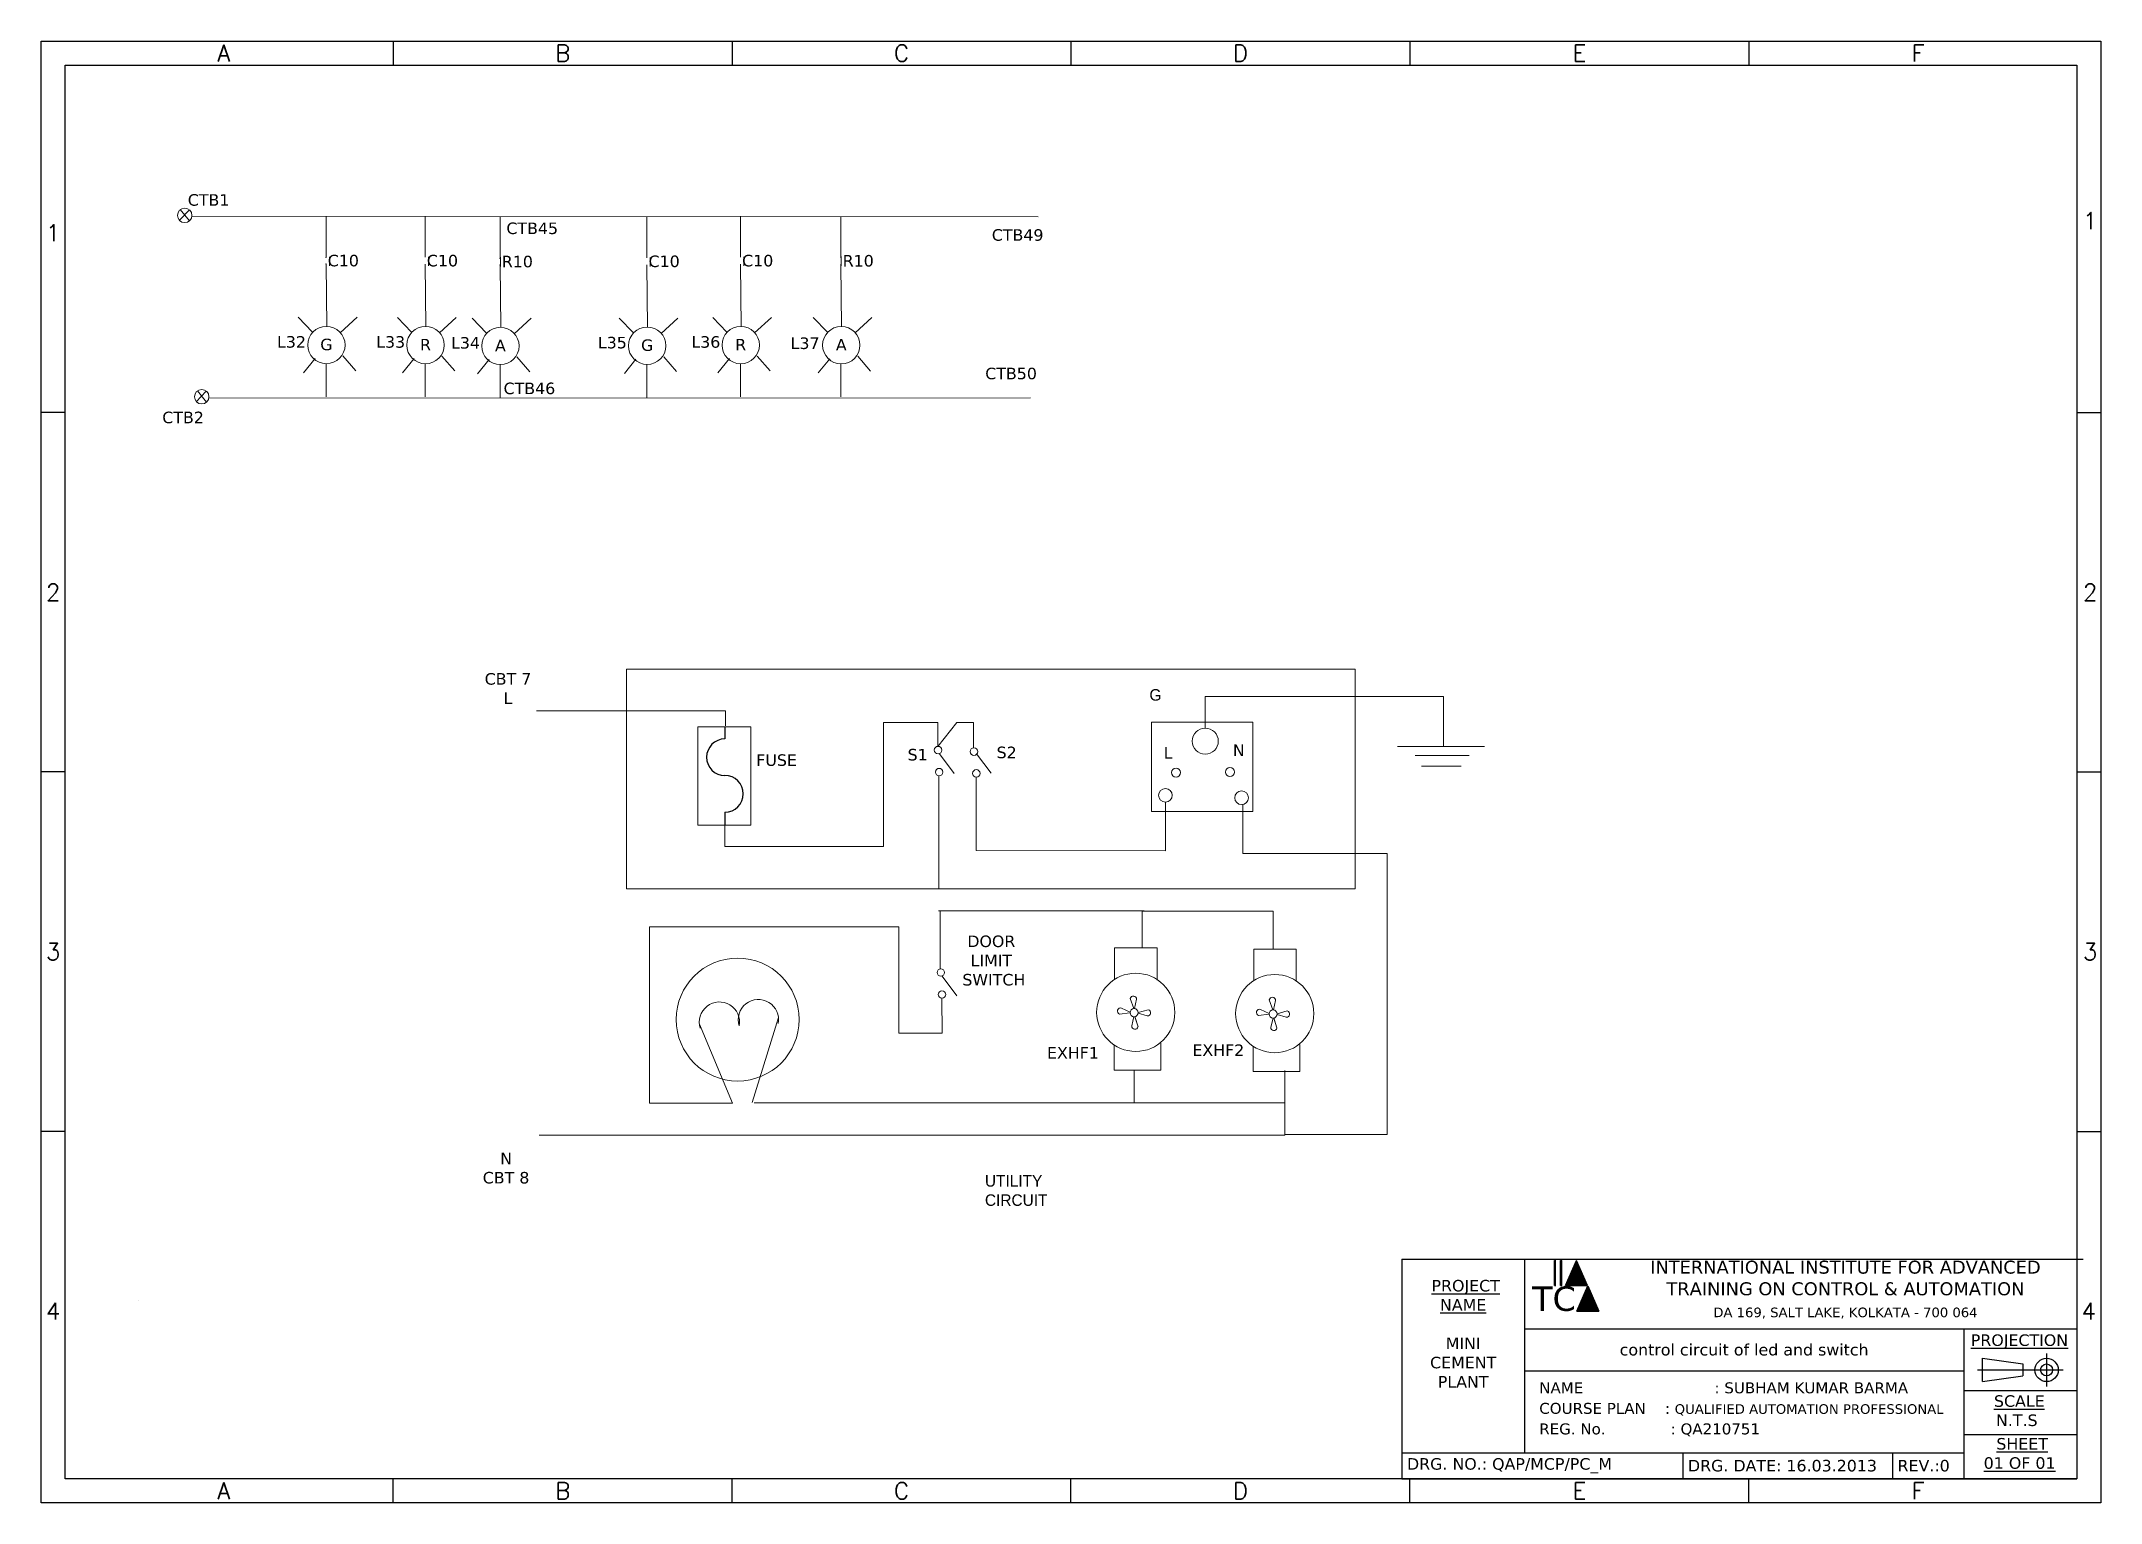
# Model space of a CAD drawing. Header units: millimetres. Extents: x 0 to 63260, y -9015 to 3579.
# Drawn here: x 12082 to 16369, y -9015 to -5972 of the extents above; entities that cross this region are included whole.
import ezdxf
from ezdxf.enums import TextEntityAlignment as Align

# ---------------------------------------------------------------- set-up
doc = ezdxf.new("R2010")
doc.units = ezdxf.units.MM
doc.header["$LTSCALE"] = 10
doc.styles.add('style2', font='verdana.ttf')

msp = doc.modelspace()

# ---------------------------------------------------------------- texts
at = {"color": 140, "style": 'style2'}
msp.add_text('TC', height=50.87, dxfattribs=at).set_placement((15230.9, -8615.3), align=Align.CENTER)
at = {"color": 2, "char_height": 35, "attachment_point": 5, "style": 'style2'}
for s, insert, width in [('{\\Fromans|c0;A}', (12462.3, -5996.9), 705.35), ('{\\Fromans|c0;B}', (13167.6, -5996.9), 705.35), ('{\\Fromans|c0;C}', (13873, -5996.9), 705.35), ('{\\Fromans|c0;D}', (14578.3, -5996.9), 705.35), ('{\\Fromans|c0;E}', (15283.7, -5996.9), 705.35), ('\\pxqc;{\\Fromans|c0;F}', (15989, -5996.9), 705.35), ('{\\Fromans|c0;1}', (16347.1, -6346.1), 50), ('{\\Fromans|c0;1}', (12107.1, -6371.1), 50), ('{\\Fromans|c0;2}', (12107.1, -7119.3), 50), ('{\\Fromans|c0;2}', (16347.1, -7119.3), 50), ('{\\Fromans|c0;3}', (12107.1, -7867.6), 50), ('{\\Fromans|c0;3}', (16347.1, -7867.6), 50), ('{\\Fromans|c0;4}', (12107.1, -8615.8), 50), ('{\\Fromans|c0;4}', (16344.2, -8615.8), 50), ('{\\Fromans|c0;A}', (12462.3, -8989.9), 705.35), ('{\\Fromans|c0;B}', (13167.6, -8989.9), 705.35), ('{\\Fromans|c0;C}', (13873, -8989.9), 705.35), ('{\\Fromans|c0;D}', (14578.3, -8989.9), 705.35), ('{\\Fromans|c0;E}', (15283.7, -8989.9), 705.35), ('\\pxqc;{\\Fromans|c0;F}', (15989, -8989.9), 705.35)]:
    msp.add_mtext(s, dxfattribs=dict(at, insert=insert, width=width))
at = {"color": 211, "char_height": 24, "style": 'style2'}
for s, insert, width, attachment_point in [('\\pxqc;CTB1', (12430.5, -6302.7), 914.86, 5), ('\\pxqc;CTB45', (13104.2, -6361.7), 914.86, 5), ('\\pxqc;CTB49', (14114.6, -6375.6), 914.86, 5), ('\\pxqc;C10', (12711, -6428.9), 914.86, 5), ('\\pxqc;C10', (12917.3, -6429), 914.86, 5), ('\\pxqc;R10', (13073.2, -6430.9), 914.86, 5), ('\\pxqc;C10', (13378.8, -6430.4), 914.86, 5), ('\\pxqc;C10', (13573.5, -6429), 914.86, 5), ('\\pxqc;R10', (13782.7, -6429.3), 914.86, 5), ('\\pxqc;L32', (12603.1, -6598.2), 914.86, 5), ('\\pxqc;G', (12675.7, -6603.6), 914.86, 5), ('\\pxqc;L33', (12809.5, -6598.3), 914.86, 5), ('\\pxqc;R', (12882, -6603.7), 914.86, 5), ('\\pxqc;L34', (12965.4, -6600.2), 914.86, 5), ('\\pxqc;A', (13037.9, -6605.6), 914.86, 5), ('\\pxqc;L35', (13271, -6599.7), 914.86, 5), ('\\pxqc;G', (13343.5, -6605), 914.86, 5), ('\\pxqc;L36', (13465.6, -6598.3), 914.86, 5), ('\\pxqc;R', (13538.2, -6603.7), 914.86, 5), ('\\pxqc;L37', (13672.1, -6601), 914.86, 5), ('\\pxqc;A', (13747.4, -6603.9), 914.86, 5), ('\\pxqc;CTB46', (13098.3, -6695), 914.86, 5), ('\\pxqc;CTB50', (14100.9, -6664), 914.86, 5), ('\\pxqc;CTB2', (12377.4, -6755.5), 914.86, 5), ('\\pxqc;CBT 7\\PL', (13053.7, -7319.6), 914.86, 5), ('\\pxqc;FUSE', (13612.8, -7468.9), 914.86, 5), ('\\pxqc;S1', (13906.4, -7457.6), 914.86, 5), ('\\pxqc;S2', (14091.7, -7452.9), 914.86, 5), ('\\pxqc;L', (14427.6, -7453.7), 914.86, 5), ('\\pxqc;N', (14574.7, -7448), 914.86, 5), ('\\pxqc;DOOR \\PLIMIT\\P SWITCH', (14059.8, -7886.1), 914.86, 5), ('\\pxqc;EXHF1', (14229.6, -8078.2), 914.86, 5), ('\\pxqc;EXHF2', (14532.3, -8072.6), 914.86, 5), ('\\pxqc;N\\PCBT 8', (13049.7, -8318.3), 914.86, 5), ('\\pxqc;\\P {\\LPROJECT\\PNAME} \\P\\PMINI\\PCEMENT\\PPLANT', (14914.5, -8642.9), 254.85, 4), ('\\pxqc;control circuit of led and switch', (15626.8, -8696.4), 914.86, 5), ('\\pxqc;{\\LPROJECTION} ', (16199.8, -8679.6), 235, 5), (' {\\LSCALE} \\PN.T.S\\P ', (16194.3, -8843.3), 235, 5), (' {\\LSHEET\\P01 OF 01\\P} ', (16200.2, -8932.3), 235, 5), (' DRG. NO.: QAP/MCP/PC_M', (14914.5, -8937.8), 579.277, 4), (' DRG. DATE: 16.03.2013', (15499.3, -8937.8), 457.43, 4), (' REV.:0 ', (15935.6, -8937.8), 457.43, 4)]:
    msp.add_mtext(s, dxfattribs=dict(at, insert=insert, width=width, attachment_point=attachment_point))
at = {"color": 40, "lineweight": 18, "true_color": 0xf8d731, "char_height": 24, "width": 109.2, "attachment_point": 1}
for s, insert in [('G', (14388.9, -7320.9)), ('UTILITY CIRCUIT', (14046.5, -8332.7))]:
    msp.add_mtext(s, dxfattribs=dict(at, insert=insert))
at = {"color": 140, "width": 963.119, "attachment_point": 2, "style": 'style2'}
for s, insert, char_height in [('INTERNATIONAL INSTITUTE FOR ADVANCED\\PTRAINING ON CONTROL & AUTOMATION', (15837.6, -8510.8), 27), ('DA 169, SALT LAKE, KOLKATA - 700 064', (15837.6, -8608.5), 20)]:
    msp.add_mtext(s, dxfattribs=dict(at, insert=insert, char_height=char_height))
at = {"color": 211, "insert": (15109.1, -8820.3), "char_height": 22.8, "width": 1173.883, "attachment_point": 4, "line_spacing_factor": 1.125, "style": 'style2'}
msp.add_mtext('^INAME^I^I^I: SUBHAM KUMAR BARMA\\P^ICOURSE PLAN    : {\\H0.87719x;QUALIFIED AUTOMATION PROFESSIONAL}              \\P^IREG. No.^I^I: QA210751', dxfattribs=at)

# ---------------------------------------------------------------- blocks, each defined once
blk = doc.blocks.new('Fuse')
at = {"color": 7}
for p, q in [((0, 0), (0.05, 0)), ((0.35, 0), (0.4, 0))]:
    blk.add_line(p, q, dxfattribs=at)
for centre, start, end in [((0.125, 0), 180, 0), ((0.275, 0), 0, 180)]:
    blk.add_arc(centre, 0.075, start, end, dxfattribs=at)

# ---------------------------------------------------------------- hatches: boundary and pattern name
h = msp.add_hatch(color=140)
h.paths.add_polyline_path([(15234.9, -8510.2), (15231.9, -8510.2), (15231.9, -8562.6), (15234.9, -8562.6)])
h.paths.add_polyline_path([(15247.2, -8510.2), (15244.2, -8510.2), (15244.2, -8562.6), (15247.2, -8562.6)])
for color, points in [(2, [(15277.8, -8510.2), (15254.8, -8562.6), (15300.8, -8562.6)]), (1, [(15301.2, -8563.5), (15278.2, -8615.9), (15324.2, -8615.9)])]:
    msp.add_hatch(color=color).paths.add_polyline_path(points)

# ---------------------------------------------------------------- linework, layer by layer
at = {"color": 6}
for p, q in [((12814.9, -5971.9), (12814.9, -6021.9)), ((13520.3, -5971.9), (13520.3, -6021.9)), ((14225.6, -5971.9), (14225.6, -6021.9)), ((14931, -5971.9), (14931, -6021.9)), ((15636.3, -5971.9), (15636.3, -6021.9)), ((12132.1, -6745.2), (12082.1, -6745.2)), ((16319.2, -6745.2), (16368.9, -6745.2)), ((12132.1, -7493.4), (12082.1, -7493.4)), ((16319.2, -7493.4), (16369.2, -7493.4)), ((12132.1, -8241.7), (12082.1, -8241.7)), ((16319.2, -8241.7), (16369.2, -8241.7)), ((12814.9, -9014.9), (12814.9, -8964.9)), ((13520.3, -9014.9), (13520.3, -8964.9)), ((14225.6, -9014.9), (14225.6, -8964.9)), ((14931, -9014.9), (14931, -8964.9)), ((15636.3, -9014.9), (15636.3, -8964.9))]:
    msp.add_line(p, q, dxfattribs=at)
at = {"color": 40, "lineweight": 18, "ltscale": 5, "true_color": 0xf8d731}
for p, q in [((12369.3, -6345.3), (12390, -6323.4)), ((12371.6, -6322.6), (12390.5, -6346)), ((12396, -6337.2), (14157.3, -6337.8)), ((12675.1, -6336.4), (12675.1, -6421.5)), ((12881.5, -6336.5), (12881.5, -6421.6)), ((13037.4, -6338.4), (13037.4, -6423.4)), ((13343, -6337.8), (13343, -6422.9)), ((13537.6, -6336.5), (13537.6, -6421.6)), ((13746.8, -6336.7), (13746.8, -6421.8)), ((12682.1, -6420.8), (12682.1, -6439.7)), ((12888.5, -6420.9), (12888.5, -6439.8)), ((13037.9, -6421.9), (13037.9, -6440.9)), ((13349.9, -6422.2), (13349.9, -6441.2)), ((13544.6, -6420.9), (13544.6, -6439.8)), ((13747.4, -6420.3), (13747.4, -6439.3)), ((12675, -6436.4), (12676.4, -6565.6)), ((12881.4, -6436.5), (12882.7, -6565.7)), ((13037.3, -6438.4), (13038.6, -6567.6)), ((13342.9, -6437.9), (13344.2, -6567.1)), ((13537.5, -6436.5), (13538.9, -6565.7)), ((13746.8, -6436.8), (13748.1, -6566)), ((12646.8, -6577.7), (12617.3, -6546.8)), ((12704.6, -6579), (12739.5, -6546.8)), ((12853.2, -6577.8), (12823.6, -6546.9)), ((12911, -6579.1), (12945.9, -6546.9)), ((13009.1, -6579.7), (12979.5, -6548.8)), ((13066.8, -6581), (13101.8, -6548.8)), ((13314.7, -6579.1), (13285.1, -6548.3)), ((13372.4, -6580.5), (13407.4, -6548.3)), ((13509.3, -6577.8), (13479.8, -6546.9)), ((13567.1, -6579.1), (13602, -6546.9)), ((13718.5, -6578), (13689, -6547.2)), ((13776.3, -6579.4), (13811.2, -6547.2)), ((12652.2, -6632.7), (12628, -6662.2)), ((12675, -6643.4), (12675, -6712.2)), ((12710, -6627.3), (12736.8, -6658.2)), ((12858.6, -6632.8), (12834.4, -6662.3)), ((12881.4, -6643.5), (12881.4, -6712.3)), ((12916.3, -6627.4), (12943.2, -6658.3)), ((13014.4, -6634.7), (12990.2, -6664.2)), ((13072.2, -6629.3), (13099.1, -6660.2)), ((13320, -6634.2), (13295.9, -6663.7)), ((13342.9, -6644.9), (13342.9, -6713.7)), ((13377.8, -6628.8), (13404.7, -6659.7)), ((13514.7, -6632.8), (13490.5, -6662.3)), ((13537.5, -6643.5), (13537.5, -6712.3)), ((13572.5, -6627.4), (13599.3, -6658.3)), ((13723.9, -6633.1), (13699.7, -6662.6)), ((13746.7, -6643.8), (13746.8, -6712.6)), ((13781.7, -6627.7), (13808.5, -6658.6)), ((13037.3, -6645.4), (13037.3, -6714.2)), ((12404.8, -6722.9), (12425.4, -6700.9)), ((12407.1, -6700.2), (12425.9, -6723.6)), ((12432.4, -6715), (14141.3, -6714.8)), ((13506.2, -7366), (13112.9, -7366)), ((13506.2, -7397.6), (13506.2, -7366)), ((14505.1, -7402.1), (14505.1, -7336.4)), ((14505.1, -7336.4), (15000.8, -7336.4)), ((15000.8, -7336.4), (15000.8, -7440.6)), ((13835.3, -7648.5), (13835.3, -7390.5)), ((13835.3, -7390.5), (13948.6, -7390.5)), ((13948.6, -7390.5), (13948.6, -7440.5)), ((13948.6, -7440.5), (13988, -7390.5)), ((13988, -7390.5), (14022.9, -7390.5)), ((14022.9, -7390.5), (14022.9, -7443.5)), ((13951.7, -7455.5), (13982.2, -7496.6)), ((14029, -7455.5), (14059.6, -7495.6)), ((15000.8, -7440.6), (14905.2, -7440.6)), ((14905.2, -7440.6), (15086.6, -7440.6)), ((14942.3, -7459.1), (15054.4, -7459.1)), ((13950.7, -7501.3), (13950.7, -7737)), ((14955, -7481.5), (15037.8, -7481.5)), ((14028.1, -7504.2), (14028.1, -7656.8)), ((14422.3, -7556.2), (14422.3, -7657.3)), ((14583.2, -7561.7), (14583.2, -7662.8)), ((13505.2, -7599.5), (13505.2, -7648.5)), ((13505.2, -7648.5), (13835.3, -7648.5)), ((14422.3, -7657.3), (14028.1, -7656.8)), ((14583.2, -7662.8), (14883.7, -7662.8)), ((14883.7, -7662.8), (14883.7, -8247.8)), ((14377.9, -7782.7), (13949.9, -7782.7)), ((13953.5, -7782.4), (13953.5, -7902.9)), ((14646.4, -7783.2), (14373.8, -7783.2)), ((14373.8, -7783.2), (14373.8, -7859.6)), ((14373.8, -7859.6), (14373.8, -7783.2)), ((14646.4, -7862.9), (14646.4, -7783.2)), ((13348.5, -8182.7), (13348.5, -7816)), ((13348.5, -7816), (13867.1, -7816)), ((13867.1, -7816), (13867.1, -8037.4)), ((14316.5, -7925.3), (14316.5, -7859.7)), ((14316.5, -7859.7), (14404.9, -7859.7)), ((14404.9, -7859.7), (14404.9, -7926.6)), ((14605.9, -7928), (14605.9, -7862.4)), ((14605.9, -7862.4), (14694.3, -7862.4)), ((14694.3, -7862.4), (14694.3, -7929.3)), ((13957.4, -7918.7), (13987.9, -7959.7)), ((13957.7, -8037.4), (13957.1, -7964.5)), ((14362.2, -7966.5), (14357.8, -7986)), ((14651.6, -7969.3), (14647.1, -7988.7)), ((13616.5, -8004.5), (13562, -8181.5)), ((14330.5, -7984.8), (14348.5, -7993.3)), ((14352, -8022.2), (14356.7, -8002.8)), ((14384.2, -8001.2), (14365.2, -7995.3)), ((14619.8, -7987.6), (14637.9, -7996)), ((14641.3, -8024.9), (14646.1, -8005.6)), ((14673.6, -8004), (14654.5, -7998.1)), ((13452.4, -8018.7), (13520.9, -8182.7)), ((13867.1, -8037.4), (13957.7, -8037.4)), ((14412.7, -8114.3), (14412.7, -8057.8)), ((14315.2, -8061.7), (14315.2, -8114.3)), ((14604.6, -8064.4), (14604.6, -8117)), ((14702.1, -8117), (14702.1, -8060.5)), ((14315.2, -8114.3), (14412.7, -8114.3)), ((14357.2, -8114.6), (14357.2, -8182)), ((14604.6, -8117), (14702.1, -8117)), ((14671, -8247.8), (14671, -8114.7)), ((14671, -8114.7), (14671, -8249.5)), ((13520.9, -8182.7), (13348.5, -8182.7)), ((14357.2, -8182), (13566.1, -8182)), ((14357.2, -8182), (14670.2, -8182)), ((14671, -8249.5), (13118.5, -8249.5)), ((14883.7, -8247.8), (14671, -8247.8))]:
    msp.add_line(p, q, dxfattribs=at)
at = {"color": 84}
for p, q in [((16319.2, -8484.1), (16319.2, -8964.9)), ((14914.5, -8508), (14914.5, -8964.9)), ((14914.5, -8508), (16332.5, -8508)), ((15169.3, -8508), (15169.3, -8910.7)), ((15169.3, -8652.5), (16319.2, -8652.5)), ((16084.2, -8652.5), (16084.2, -8964.9)), ((15169.3, -8740.3), (16084.2, -8740.3)), ((16084.2, -8780.9), (16319.2, -8780.9)), ((16084.2, -8872.9), (16319.2, -8872.9)), ((14914.5, -8910.7), (16084.2, -8910.7)), ((15499.3, -8910.7), (15499.3, -8964.9)), ((15935.6, -8910.7), (15935.6, -8964.9)), ((14914.5, -8964.9), (16319.2, -8964.9))]:
    msp.add_line(p, q, dxfattribs=at)
at = {"color": 140}
for p, q in [((15234.9, -8510.2), (15231.9, -8510.2)), ((15231.9, -8562.6), (15231.9, -8510.2)), ((15247.2, -8510.2), (15244.2, -8510.2)), ((15244.2, -8562.6), (15244.2, -8510.2)), ((15247.2, -8562.6), (15247.2, -8510.2))]:
    msp.add_line(p, q, dxfattribs=at)
at = {"color": 2}
for p, q in [((15254.8, -8562.6), (15277.8, -8510.2)), ((15300.8, -8562.6), (15277.8, -8510.2)), ((15254.8, -8562.6), (15300.8, -8562.6))]:
    msp.add_line(p, q, dxfattribs=at)
at = {"color": 4}
for p, q in [((15231.9, -8562.6), (15234.9, -8562.6)), ((15244.2, -8562.6), (15247.2, -8562.6))]:
    msp.add_line(p, q, dxfattribs=at)
at = {"color": 1}
for p, q in [((15278.2, -8615.9), (15301.2, -8563.5)), ((15301.2, -8563.5), (15324.2, -8615.9)), ((15278.2, -8615.9), (15324.2, -8615.9))]:
    msp.add_line(p, q, dxfattribs=at)
at = {"lineweight": 9, "ltscale": 5}
msp.add_line((12284.7, -8593.2), (12284.7, -8593.2), dxfattribs=at)
at = {"color": 160}
for p, q in [((16112.7, -8738.4), (16290.7, -8738.4)), ((16122.7, -8714.1), (16207, -8725.9)), ((16256.4, -8704.1), (16256.4, -8772.7)), ((16122.7, -8762.7), (16207, -8750.9))]:
    msp.add_line(p, q, dxfattribs=at)
at = {"color": 240}
for points in [[(12082.1, -5971.9), (16369.2, -5971.9), (16369.2, -9014.9), (12082.1, -9014.9)], [(12132.1, -6021.9), (16319.2, -6021.9), (16319.2, -8964.9), (12132.1, -8964.9)]]:
    msp.add_lwpolyline(points, close=True, dxfattribs=at)
at = {"color": 40, "lineweight": 18, "ltscale": 5, "true_color": 0xf8d731}
for points in [[(13300.6, -7279.6), (14817.2, -7279.6), (14817.2, -7736.8), (13300.6, -7736.8)], [(13449, -7399.1), (13559, -7399.1), (13559, -7603.9), (13449, -7603.9)], [(14393.2, -7389.5), (14603.9, -7389.5), (14603.9, -7575.6), (14393.2, -7575.6)]]:
    msp.add_lwpolyline(points, close=True, dxfattribs=at)
for points in [[(14356.3, -7986.1), (14349.1, -7965.3), (14356.3, -7985.9)], [(14645.7, -7988.8), (14638.4, -7968), (14645.7, -7988.7)], [(14348.3, -7994.7), (14326.4, -7997.4), (14348.2, -7994.7)], [(14358.2, -8002.8), (14365.1, -8023.7), (14358.2, -8002.9)], [(14365.2, -7993.9), (14386.5, -7988.3), (14365.3, -7993.9)], [(14637.6, -7997.4), (14615.8, -8000.1), (14637.5, -7997.4)], [(14647.5, -8005.5), (14654.4, -8026.4), (14647.5, -8005.6)], [(14654.6, -7996.6), (14675.9, -7991), (14654.7, -7996.6)]]:
    msp.add_lwpolyline(points, dxfattribs=at)
at = {"color": 160}
for points in [[(16122.7, -8762.7), (16122.7, -8714.1)], [(16207, -8725.9), (16207, -8750.9)]]:
    msp.add_lwpolyline(points, dxfattribs=at)
at = {"color": 40, "lineweight": 18, "ltscale": 5, "true_color": 0xf8d731}
for centre, radius in [((12380.8, -6334.6), 15), ((12675.1, -6421.9), 0.443), ((13037.3, -6424), 0.443), ((13746.8, -6422.3), 0.443), ((12675, -6436), 0.443), ((13037.3, -6438), 0.443), ((13746.8, -6436.3), 0.443), ((12675.7, -6604.5), 38.9), ((12882.1, -6604.6), 38.9), ((13037.9, -6606.5), 38.9), ((13343.5, -6606), 38.9), ((13538.2, -6604.6), 38.9), ((13747.4, -6604.9), 38.9), ((12416.2, -6712.1), 15), ((14505.1, -7429.3), 27.1), ((13948.9, -7447.8), 7.78), ((14023.6, -7451), 7.78), ((13951.3, -7493.6), 7.78), ((14028.6, -7496.3), 7.78), ((14444.2, -7494.6), 9.46), ((14556.5, -7493.5), 9.46), ((14422.3, -7542), 14.2), ((14580.6, -7547.1), 14.2), ((13531.8, -8008.9), 128), ((13954.7, -7910.9), 7.78), ((14360.4, -7993.8), 81.4), ((14649.7, -7996.5), 81.4), ((13957.1, -7956.7), 7.78), ((14357, -7994.4), 8.45), ((14646.3, -7997.2), 8.45)]:
    msp.add_circle(centre, radius, dxfattribs=at)
at = {"color": 160}
for radius in [24.3, 12.5]:
    msp.add_circle((16256.4, -8738.4), radius, dxfattribs=at)
at = {"color": 40, "lineweight": 18, "ltscale": 5, "true_color": 0xf8d731}
for centre, radius, start, end in [((13493.9, -8014.1), 41.9, 349.2884, 197.5183), ((13574.9, -8009.1), 41.9, 349.2884, 197.5183), ((14355.6, -7966.4), 6.61, 358.5907, 169.4528), ((14644.9, -7969.1), 6.61, 358.5907, 169.4528), ((14328.9, -7991.2), 6.61, 76.3239, 247.186), ((14384.9, -7994.7), 6.61, 264.2272, 75.0893), ((14618.2, -7994), 6.61, 76.3239, 247.186), ((14674.2, -7997.4), 6.61, 264.2272, 75.0893), ((14358.6, -8022.5), 6.61, 177.6316, 348.4937), ((14647.9, -8025.2), 6.61, 177.6316, 348.4937)]:
    msp.add_arc(centre, radius, start, end, dxfattribs=at)

# ---------------------------------------------------------------- block references
at = {"lineweight": 9, "ltscale": 5, "xscale": 508, "yscale": 508, "zscale": 508, "rotation": 270}
msp.add_blockref('Fuse', (13505.2, -7399.2), dxfattribs=at)

msp.set_redraw_order([(e.dxf.handle, doc.entitydb.next_handle()) for e in msp.query("TEXT MTEXT ATTDEF DIMENSION ARC_DIMENSION")])  # texts and dimensions are drawn at this point

doc.saveas('drawing.dxf')
